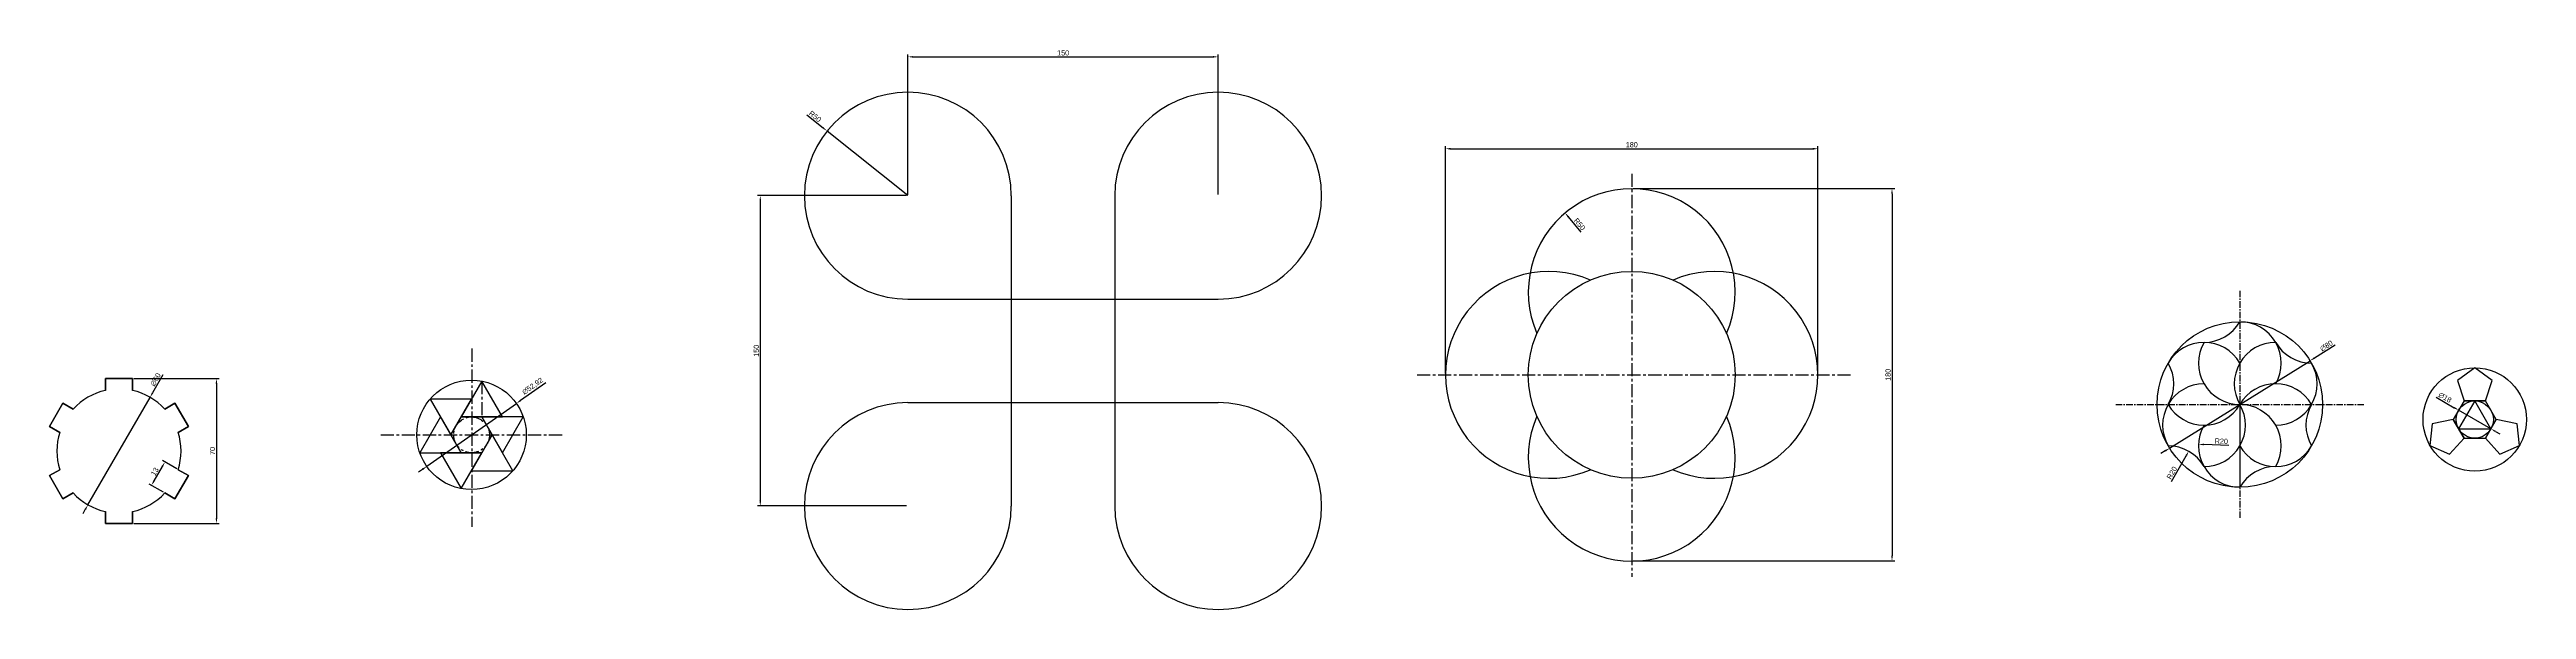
# Model space of a CAD drawing. Header units: millimetres. Extents: x 7 to 1809, y 7 to 1650.
# Drawn here: x 86 to 1284, y 1379 to 1650 of the extents above; entities that cross this region are included whole.
import ezdxf

# ---------------------------------------------------------------- set-up
doc = ezdxf.new("R2010")
doc.units = ezdxf.units.MM
doc.header["$LTSCALE"] = 0.2
doc.linetypes.add('CENTER', pattern=[50.8, 31.75, -6.35, 6.35, -6.35])
for name, color, linetype in [('中心线', 1, 'CENTER'), ('尺寸线', 5, 'Continuous'), ('标题栏', 7, 'Continuous')]:
    doc.layers.add(name, color=color, linetype=linetype)
doc.layers.add('可见的轮廓线', color=3, linetype='Continuous', lineweight=30)
doc.styles.get("Standard").update_dxf_attribs({"font": 'arial.ttf'})
doc.dimstyles.new('ISO-25', dxfattribs={"dimtxt": 2.5, "dimasz": 2.5, "dimexe": 1.25, "dimexo": 0.625, "dimtad": 1, "dimtxsty": 'Standard', "dimcen": 2.5, "dimadec": 0, "dimazin": 0, "dimtfac": 1, "dimtmove": 0, "dimatfit": 3, "dimfxl": 1, "dimarcsym": 0})

# ---------------------------------------------------------------- blocks, each defined once
blk = doc.blocks.new('*D304')
at = {"layer": 'Defpoints', "color": 0, "transparency": 16777216}
for p in [(1250.9, 1475.7), (1266.5, 1466.7)]:
    blk.add_point(p, dxfattribs=at)
at = {"layer": '尺寸线', "color": 0, "lineweight": -2, "transparency": 16777216}
for p, q in [((1240, 1482), (1248.8, 1476.9)), ((1266.5, 1466.7), (1250.9, 1475.7)), ((1268.7, 1465.4), (1270.8, 1464.2))]:
    blk.add_line(p, q, dxfattribs=at)
at = {"layer": '尺寸线', "color": 0, "transparency": 16777216}
for points in [[(1249, 1477.3), (1248.5, 1476.6), (1250.9, 1475.7)], [(1268.9, 1465.8), (1268.5, 1465.1), (1266.5, 1466.7)]]:
    blk.add_solid(points, dxfattribs=at)
at = {"layer": '尺寸线', "color": 0, "transparency": 16777216, "insert": (1244.3, 1481.8), "char_height": 2.5, "attachment_point": 5, "rotation": 330}
blk.add_mtext('∅18', dxfattribs=at)
blk = doc.blocks.new('*D305')
at = {"layer": 'Defpoints', "color": 0, "transparency": 16777216}
for p in [(819, 1571), (851.2, 1532.8)]:
    blk.add_point(p, dxfattribs=at)
at = {"layer": '尺寸线', "color": 0, "lineweight": -2, "transparency": 16777216}
blk.add_line((826.8, 1561.7), (820.6, 1569.1), dxfattribs=at)
at = {"layer": '尺寸线', "color": 0, "transparency": 16777216}
blk.add_solid([(820.9, 1569.4), (820.2, 1568.8), (819, 1571)], dxfattribs=at)
at = {"layer": '尺寸线', "color": 0, "transparency": 16777216, "insert": (826, 1565.6), "char_height": 2.5, "attachment_point": 5, "rotation": 310.1235}
blk.add_mtext('R50', dxfattribs=at)
blk = doc.blocks.new('*D306')
at = {"layer": 'Defpoints', "color": 0, "transparency": 16777216}
for p in [(941.2, 1602.1), (761.2, 1492.8), (941.2, 1492.8)]:
    blk.add_point(p, dxfattribs=at)
at = {"layer": '尺寸线', "color": 0, "lineweight": -2, "transparency": 16777216}
for p, q in [((761.2, 1493.4), (761.2, 1603.3)), ((763.7, 1602.1), (938.7, 1602.1)), ((941.2, 1493.4), (941.2, 1603.3))]:
    blk.add_line(p, q, dxfattribs=at)
at = {"layer": '尺寸线', "color": 0, "transparency": 16777216}
for points in [[(763.7, 1602.5), (763.7, 1601.6), (761.2, 1602.1)], [(938.7, 1602.5), (938.7, 1601.6), (941.2, 1602.1)]]:
    blk.add_solid(points, dxfattribs=at)
at = {"layer": '尺寸线', "color": 0, "transparency": 16777216, "insert": (851.2, 1604), "char_height": 2.5, "attachment_point": 5}
blk.add_mtext('180', dxfattribs=at)
blk = doc.blocks.new('*D307')
at = {"layer": 'Defpoints', "color": 0, "transparency": 16777216}
for p in [(851.2, 1582.8), (851.2, 1402.8), (977, 1402.8)]:
    blk.add_point(p, dxfattribs=at)
at = {"layer": '尺寸线', "color": 0, "lineweight": -2, "transparency": 16777216}
for p, q in [((851.8, 1582.8), (978.3, 1582.8)), ((977, 1580.3), (977, 1405.3)), ((851.8, 1402.8), (978.3, 1402.8))]:
    blk.add_line(p, q, dxfattribs=at)
at = {"layer": '尺寸线', "color": 0, "transparency": 16777216}
for points in [[(976.6, 1580.3), (977.4, 1580.3), (977, 1582.8)], [(976.6, 1405.3), (977.4, 1405.3), (977, 1402.8)]]:
    blk.add_solid(points, dxfattribs=at)
at = {"layer": '尺寸线', "color": 0, "transparency": 16777216, "insert": (975.1, 1492.8), "char_height": 2.5, "attachment_point": 5, "rotation": 90}
blk.add_mtext('180', dxfattribs=at)
blk = doc.blocks.new('*D308')
at = {"layer": 'Defpoints', "color": 0, "transparency": 16777216}
for p in [(651.3, 1646.5), (501.3, 1579.4), (651.3, 1579.4)]:
    blk.add_point(p, dxfattribs=at)
at = {"layer": '尺寸线', "color": 0, "lineweight": -2, "transparency": 16777216}
for p, q in [((501.3, 1580), (501.3, 1647.7)), ((503.8, 1646.5), (648.8, 1646.5)), ((651.3, 1580), (651.3, 1647.7))]:
    blk.add_line(p, q, dxfattribs=at)
at = {"layer": '尺寸线', "color": 0, "transparency": 16777216}
for points in [[(503.8, 1646.9), (503.8, 1646.1), (501.3, 1646.5)], [(648.8, 1646.9), (648.8, 1646.1), (651.3, 1646.5)]]:
    blk.add_solid(points, dxfattribs=at)
at = {"layer": '尺寸线', "color": 0, "transparency": 16777216, "insert": (576.3, 1648.4), "char_height": 2.5, "attachment_point": 5}
blk.add_mtext('150', dxfattribs=at)
blk = doc.blocks.new('*D309')
at = {"layer": 'Defpoints', "color": 0, "transparency": 16777216}
for p in [(501.3, 1579.4), (429.9, 1429.4), (501.3, 1429.4)]:
    blk.add_point(p, dxfattribs=at)
at = {"layer": '尺寸线', "color": 0, "lineweight": -2, "transparency": 16777216}
for p, q in [((500.6, 1579.4), (428.6, 1579.4)), ((429.9, 1576.9), (429.9, 1431.9)), ((500.6, 1429.4), (428.6, 1429.4))]:
    blk.add_line(p, q, dxfattribs=at)
at = {"layer": '尺寸线', "color": 0, "transparency": 16777216}
for points in [[(429.5, 1576.9), (430.3, 1576.9), (429.9, 1579.4)], [(429.5, 1431.9), (430.3, 1431.9), (429.9, 1429.4)]]:
    blk.add_solid(points, dxfattribs=at)
at = {"layer": '尺寸线', "color": 0, "transparency": 16777216, "insert": (428, 1504.4), "char_height": 2.5, "attachment_point": 5, "rotation": 90}
blk.add_mtext('150', dxfattribs=at)
blk = doc.blocks.new('*D310')
at = {"layer": 'Defpoints', "color": 0, "transparency": 16777216}
for p in [(462.2, 1610.6), (501.3, 1579.4)]:
    blk.add_point(p, dxfattribs=at)
at = {"layer": '尺寸线', "color": 0, "lineweight": -2, "transparency": 16777216}
for p, q in [((452.4, 1618.5), (460.3, 1612.2)), ((501.3, 1579.4), (462.2, 1610.6))]:
    blk.add_line(p, q, dxfattribs=at)
at = {"layer": '尺寸线', "color": 0, "transparency": 16777216}
blk.add_solid([(460.5, 1612.5), (460, 1611.9), (462.2, 1610.6)], dxfattribs=at)
at = {"layer": '尺寸线', "color": 0, "transparency": 16777216, "insert": (456.4, 1617.7), "char_height": 2.5, "attachment_point": 5, "rotation": 321.3177}
blk.add_mtext('R50', dxfattribs=at)
blk = doc.blocks.new('*D311')
at = {"layer": 'Defpoints', "color": 0, "transparency": 16777216}
for p in [(312, 1479), (268.7, 1448.6)]:
    blk.add_point(p, dxfattribs=at)
at = {"layer": '尺寸线', "color": 0, "lineweight": -2, "transparency": 16777216}
for p, q in [((326.2, 1489), (314, 1480.4)), ((268.7, 1448.6), (312, 1479)), ((266.6, 1447.1), (264.6, 1445.7))]:
    blk.add_line(p, q, dxfattribs=at)
at = {"layer": '尺寸线', "color": 0, "transparency": 16777216}
for points in [[(313.8, 1480.7), (314.3, 1480.1), (312, 1479)], [(266.4, 1447.5), (266.9, 1446.8), (268.7, 1448.6)]]:
    blk.add_solid(points, dxfattribs=at)
at = {"layer": '尺寸线', "color": 0, "transparency": 16777216, "insert": (319.9, 1487.2), "char_height": 2.5, "attachment_point": 5, "rotation": 35.0796}
blk.add_mtext('∅52,92', dxfattribs=at)
blk = doc.blocks.new('*D312')
at = {"layer": 'Defpoints', "color": 0, "transparency": 16777216}
for p in [(134.9, 1481.9), (104.9, 1430)]:
    blk.add_point(p, dxfattribs=at)
at = {"layer": '尺寸线', "color": 0, "lineweight": -2, "transparency": 16777216}
for p, q in [((141.1, 1492.8), (136.1, 1484.1)), ((104.9, 1430), (134.9, 1481.9)), ((103.6, 1427.8), (102.4, 1425.6))]:
    blk.add_line(p, q, dxfattribs=at)
at = {"layer": '尺寸线', "color": 0, "transparency": 16777216}
for points in [[(135.8, 1484.3), (136.5, 1483.9), (134.9, 1481.9)], [(103.3, 1428), (104, 1427.6), (104.9, 1430)]]:
    blk.add_solid(points, dxfattribs=at)
at = {"layer": '尺寸线', "color": 0, "transparency": 16777216, "insert": (137.6, 1490.5), "char_height": 2.5, "attachment_point": 5, "rotation": 60}
blk.add_mtext('∅60', dxfattribs=at)
blk = doc.blocks.new('*D313')
at = {"layer": 'Defpoints', "color": 0, "transparency": 16777216}
for p in [(135.6, 1439.4), (148.5, 1446.9), (142, 1435.7)]:
    blk.add_point(p, dxfattribs=at)
at = {"layer": '尺寸线', "color": 0, "lineweight": -2, "transparency": 16777216}
for p, q in [((147.9, 1447.3), (141, 1451.3)), ((141.4, 1436), (134.5, 1440)), ((140.8, 1448.5), (136.8, 1441.6))]:
    blk.add_line(p, q, dxfattribs=at)
at = {"layer": '尺寸线', "color": 0, "transparency": 16777216}
for points in [[(140.5, 1448.7), (141.2, 1448.3), (142.1, 1450.6)], [(136.5, 1441.8), (137.2, 1441.3), (135.6, 1439.4)]]:
    blk.add_solid(points, dxfattribs=at)
at = {"layer": '尺寸线', "color": 0, "transparency": 16777216, "insert": (137.2, 1446), "char_height": 2.5, "attachment_point": 5, "rotation": 60}
blk.add_mtext('13', dxfattribs=at)
blk = doc.blocks.new('*D314')
at = {"layer": 'Defpoints', "color": 0, "transparency": 16777216}
for p in [(126.4, 1491), (126.4, 1421), (167, 1421)]:
    blk.add_point(p, dxfattribs=at)
at = {"layer": '尺寸线', "color": 0, "lineweight": -2, "transparency": 16777216}
for p, q in [((127, 1491), (168.3, 1491)), ((167, 1488.5), (167, 1423.5)), ((127, 1421), (168.3, 1421))]:
    blk.add_line(p, q, dxfattribs=at)
at = {"layer": '尺寸线', "color": 0, "transparency": 16777216}
for points in [[(166.6, 1488.5), (167.4, 1488.5), (167, 1491)], [(166.6, 1423.5), (167.4, 1423.5), (167, 1421)]]:
    blk.add_solid(points, dxfattribs=at)
at = {"layer": '尺寸线', "color": 0, "transparency": 16777216, "insert": (165.1, 1456), "char_height": 2.5, "attachment_point": 5, "rotation": 90}
blk.add_mtext('70', dxfattribs=at)
blk = doc.blocks.new('*D360')
at = {"layer": 'Defpoints', "color": 0, "ltscale": 0.5, "transparency": 16777216}
for p in [(1179.1, 1499.6), (1111.2, 1457.3)]:
    blk.add_point(p, dxfattribs=at)
at = {"layer": '尺寸线', "color": 0, "lineweight": -2, "ltscale": 0.5, "transparency": 16777216}
for p, q in [((1111.2, 1457.3), (1179.1, 1499.6)), ((1191.2, 1507.1), (1181.2, 1500.9)), ((1109.1, 1456), (1106.9, 1454.7))]:
    blk.add_line(p, q, dxfattribs=at)
at = {"layer": '尺寸线', "color": 0, "ltscale": 0.5, "transparency": 16777216}
for points in [[(1181, 1501.3), (1181.5, 1500.6), (1179.1, 1499.6)], [(1108.8, 1456.4), (1109.3, 1455.6), (1111.2, 1457.3)]]:
    blk.add_solid(points, dxfattribs=at)
at = {"layer": '尺寸线', "color": 0, "ltscale": 0.5, "transparency": 16777216, "insert": (1187, 1506.8), "char_height": 2.5, "attachment_point": 5, "rotation": 31.8866}
blk.add_mtext('∅80', dxfattribs=at)
blk = doc.blocks.new('*D361')
at = {"layer": 'Defpoints', "color": 0, "ltscale": 0.5, "transparency": 16777216}
for p in [(1120.4, 1455.8), (1110.5, 1438.5)]:
    blk.add_point(p, dxfattribs=at)
at = {"layer": '尺寸线', "color": 0, "lineweight": -2, "ltscale": 0.5, "transparency": 16777216}
blk.add_line((1112.1, 1441.3), (1119.2, 1453.6), dxfattribs=at)
at = {"layer": '尺寸线', "color": 0, "ltscale": 0.5, "transparency": 16777216}
blk.add_solid([(1118.8, 1453.9), (1119.6, 1453.4), (1120.4, 1455.8)], dxfattribs=at)
at = {"layer": '尺寸线', "color": 0, "ltscale": 0.5, "transparency": 16777216, "insert": (1112.3, 1445.4), "char_height": 2.5, "attachment_point": 5, "rotation": 60.2224}
blk.add_mtext('R20', dxfattribs=at)
blk = doc.blocks.new('*D362')
at = {"layer": 'Defpoints', "color": 0, "ltscale": 0.5, "transparency": 16777216}
for p in [(1125.2, 1459.2), (1145.2, 1458.5)]:
    blk.add_point(p, dxfattribs=at)
at = {"layer": '尺寸线', "color": 0, "lineweight": -2, "ltscale": 0.5, "transparency": 16777216}
blk.add_line((1139.8, 1458.6), (1127.7, 1459.1), dxfattribs=at)
at = {"layer": '尺寸线', "color": 0, "ltscale": 0.5, "transparency": 16777216}
blk.add_solid([(1127.7, 1459.5), (1127.7, 1458.7), (1125.2, 1459.2)], dxfattribs=at)
at = {"layer": '尺寸线', "color": 0, "ltscale": 0.5, "transparency": 16777216, "insert": (1136.2, 1460.7), "char_height": 2.5, "attachment_point": 5, "rotation": 357.9759}
blk.add_mtext('R20', dxfattribs=at)

msp = doc.modelspace()

# ---------------------------------------------------------------- linework, layer by layer
at = {"layer": '中心线'}
for p, q in [((851.172, 1589.938), (851.172, 1395.148)), ((290.527, 1505.476), (290.527, 1419.349)), ((295.326, 1489.746), (295.326, 1472.425)), ((747.425, 1492.77), (958.241, 1492.77)), ((246.471, 1463.765), (334.582, 1463.765))]:
    msp.add_line(p, q, dxfattribs=at)
at = {"layer": '中心线', "ltscale": 0.5}
for p, q in [((1145.156, 1533.454), (1145.156, 1423.454)), ((1085.156, 1478.454), (1205.156, 1478.454))]:
    msp.add_line(p, q, dxfattribs=at)
at = {"layer": '中心线'}
msp.add_circle((290.326, 1463.765), 8.66, dxfattribs=at)
at = {"layer": '可见的轮廓线'}
for p, q in [((551.256, 1579.377), (551.256, 1429.377)), ((601.256, 1579.377), (601.256, 1429.377)), ((501.256, 1529.377), (651.256, 1529.377)), ((113.374, 1490.959), (113.374, 1485.247)), ((113.374, 1490.959), (126.374, 1490.959)), ((113.374, 1485.247), (113.374, 1490.959)), ((126.374, 1490.959), (113.374, 1490.959)), ((126.374, 1490.959), (126.374, 1485.247)), ((126.374, 1485.247), (126.374, 1490.959)), ((295.326, 1489.746), (285.326, 1472.425)), ((305.326, 1472.425), (295.326, 1489.746)), ((86.313, 1467.83), (92.813, 1479.088)), ((92.813, 1479.088), (86.313, 1467.83)), ((92.813, 1479.088), (97.76, 1476.232)), ((97.76, 1476.232), (92.813, 1479.088)), ((141.988, 1476.232), (146.935, 1479.088)), ((146.935, 1479.088), (141.988, 1476.232)), ((153.435, 1467.83), (146.935, 1479.088)), ((146.935, 1479.088), (153.435, 1467.83)), ((290.326, 1481.085), (270.326, 1481.085)), ((270.326, 1481.085), (280.326, 1463.765)), ((280.326, 1463.765), (290.326, 1481.085)), ((501.256, 1479.377), (651.256, 1479.377)), ((86.313, 1467.83), (91.26, 1464.974)), ((91.26, 1464.974), (86.313, 1467.83)), ((148.488, 1464.974), (153.435, 1467.83)), ((153.435, 1467.83), (148.488, 1464.974)), ((275.326, 1472.425), (265.326, 1455.105)), ((285.326, 1455.105), (275.326, 1472.425)), ((285.326, 1472.425), (305.326, 1472.425)), ((300.326, 1463.765), (290.326, 1446.444)), ((295.326, 1472.425), (305.326, 1455.105)), ((315.326, 1472.425), (295.326, 1472.425)), ((310.326, 1446.444), (300.326, 1463.765)), ((305.326, 1455.105), (315.326, 1472.425)), ((119.874, 1455.959), (119.874, 1455.959)), ((265.326, 1455.105), (285.326, 1455.105)), ((295.326, 1455.105), (275.326, 1455.105)), ((275.326, 1455.105), (285.326, 1437.784)), ((285.326, 1437.784), (295.326, 1455.105)), ((86.313, 1444.088), (91.26, 1446.945)), ((91.26, 1446.945), (86.313, 1444.088)), ((92.813, 1432.83), (86.313, 1444.088)), ((86.313, 1444.088), (92.813, 1432.83)), ((146.935, 1432.83), (153.435, 1444.088)), ((153.435, 1444.088), (146.935, 1432.83)), ((148.488, 1446.945), (153.435, 1444.088)), ((153.435, 1444.088), (148.488, 1446.945)), ((290.326, 1446.444), (310.326, 1446.444)), ((92.813, 1432.83), (97.76, 1435.686)), ((97.76, 1435.686), (92.813, 1432.83)), ((113.374, 1426.672), (113.374, 1420.959)), ((113.374, 1420.959), (113.374, 1426.672)), ((126.374, 1426.672), (126.374, 1420.959)), ((126.374, 1420.959), (126.374, 1426.672)), ((141.988, 1435.686), (146.935, 1432.83)), ((146.935, 1432.83), (141.988, 1435.686)), ((113.374, 1420.959), (126.374, 1420.959)), ((126.374, 1420.959), (113.374, 1420.959))]:
    msp.add_line(p, q, dxfattribs=at)
at = {"layer": '可见的轮廓线', "ltscale": 0.5}
msp.add_line((1145.156, 1478.454), (1145.156, 1438.454), dxfattribs=at)
at = {"layer": '可见的轮廓线'}
for points in [[(1253.52, 1480.191), (1263.912, 1480.191), (1267.124, 1490.074), (1258.716, 1496.183), (1250.309, 1490.074)], [(1253.52, 1480.191), (1248.324, 1471.191), (1253.52, 1462.191), (1263.912, 1462.191), (1269.108, 1471.191), (1263.912, 1480.191)], [(1258.716, 1480.191), (1250.922, 1466.691), (1266.51, 1466.691)], [(285.326, 1472.425), (280.326, 1463.765), (285.326, 1455.105), (295.326, 1455.105), (300.326, 1463.765), (295.326, 1472.425)], [(1253.52, 1462.191), (1248.324, 1471.191), (1238.159, 1469.03), (1237.072, 1458.695), (1246.566, 1454.468)], [(1269.108, 1471.191), (1263.912, 1462.191), (1270.866, 1454.468), (1280.36, 1458.695), (1279.274, 1469.03)], [(113.374, 1420.959), (113.374, 1420.959)]]:
    msp.add_lwpolyline(points, close=True, dxfattribs=at)
at = {"layer": '可见的轮廓线', "ltscale": 0.5}
msp.add_circle((1145.156, 1478.454), 40, dxfattribs=at)
at = {"layer": '可见的轮廓线'}
for centre, radius in [((290.326, 1463.765), 26.458), ((1258.716, 1471.191), 24.992), ((1258.716, 1471.191), 9)]:
    msp.add_circle(centre, radius, dxfattribs=at)
for centre, radius, start, end in [((501.256, 1579.377), 50, 0, 270), ((651.256, 1579.377), 50, 270, 180), ((119.874, 1455.959), 30, 102.513325, 137.486675), ((119.874, 1455.959), 30, 42.513325, 77.486675), ((501.256, 1429.377), 50, 90, 0), ((651.256, 1429.377), 50, 180, 90), ((119.874, 1455.959), 30, 162.513325, 197.486675), ((119.874, 1455.959), 30, 342.513325, 17.486675), ((119.874, 1455.959), 30, 222.513325, 257.486675), ((119.874, 1455.959), 30, 282.513325, 317.486675)]:
    msp.add_arc(centre, radius, start, end, dxfattribs=at)
at = {"layer": '可见的轮廓线', "ltscale": 0.5}
for centre, start, end in [((1127.835, 1528.454), 270, 330), ((1145.156, 1498.454), 330, 90), ((1127.835, 1488.454), 30, 150), ((1093.194, 1488.454), 330, 30), ((1145.156, 1498.454), 150, 270), ((1162.476, 1488.454), 90, 210), ((1179.797, 1518.454), 210, 270), ((1162.476, 1488.454), 270, 30), ((1127.835, 1468.454), 90, 210), ((1162.476, 1468.454), 30, 150), ((1127.835, 1488.454), 210, 330), ((1127.835, 1468.454), 270, 30), ((1145.156, 1458.454), 330, 90), ((1197.117, 1468.454), 150, 210), ((1145.156, 1458.454), 150, 270), ((1110.515, 1438.454), 30, 90), ((1162.476, 1468.454), 210, 330), ((1162.476, 1428.454), 90, 150)]:
    msp.add_arc(centre, 20, start, end, dxfattribs=at)
at = {"layer": '标题栏'}
msp.add_circle((851.172, 1492.77), 50, dxfattribs=at)
for centre, start, end in [((851.172, 1532.77), 336.421822, 203.578178), ((811.172, 1492.77), 66.421822, 293.578178), ((891.172, 1492.77), 246.421822, 113.578178), ((851.172, 1452.77), 156.421822, 23.578178)]:
    msp.add_arc(centre, 50, start, end, dxfattribs=at)

# ---------------------------------------------------------------- dimensions: what is measured, and where the dimension line sits
at = {"layer": '尺寸线'}
for base, p1, p2, picture, middle in [((651.256, 1646.486), (501.256, 1579.377), (651.256, 1579.377), '*D308', (576.256, 1648.387)), ((941.172, 1602.051), (761.172, 1492.77), (941.172, 1492.77), '*D306', (851.172, 1603.952))]:
    dim = msp.add_linear_dim(base=base, p1=p1, p2=p2, dimstyle='ISO-25', dxfattribs=at)
    dim.commit()
    dim.dimension.update_dxf_attribs({"geometry": picture, "text_midpoint": middle})
for center, mpoint, picture, middle in [((501.256, 1579.377), (462.224, 1610.627), '*D310', (455.249, 1616.212)), ((851.172, 1532.77), (818.95, 1571.003), '*D305', (824.497, 1564.421))]:
    dim = msp.add_radius_dim(center=center, mpoint=mpoint, dimstyle='ISO-25', dxfattribs=at)
    dim.commit()
    dim.dimension.update_dxf_attribs({"geometry": picture, "text_midpoint": middle, "dimtype": 164})
for base, p1, p2, picture, middle in [((977.018, 1402.77), (851.172, 1582.77), (851.172, 1402.77), '*D307', (975.116, 1492.77)), ((429.891, 1429.377), (501.256, 1579.377), (501.256, 1429.377), '*D309', (427.99, 1504.377)), ((167, 1420.959), (126.374, 1490.959), (126.374, 1420.959), '*D314', (165.099, 1455.959))]:
    dim = msp.add_linear_dim(base=base, p1=p1, p2=p2, angle=90, dimstyle='ISO-25', dxfattribs=at)
    dim.commit()
    dim.dimension.update_dxf_attribs({"geometry": picture, "text_midpoint": middle})
at = {"layer": '尺寸线', "ltscale": 0.5}
dim = msp.add_diameter_dim_2p(p1=(1111.192, 1457.324), p2=(1179.12, 1499.583), dimstyle='ISO-25', dxfattribs=at)
dim.commit()
dim.dimension.update_dxf_attribs({"geometry": '*D360', "text_midpoint": (1188.019, 1505.12), "dimtype": 163})
at = {"layer": '尺寸线'}
for p1, p2, picture, middle in [((104.874, 1429.978), (134.874, 1481.94), '*D312', (137.552, 1490.522)), ((268.674, 1448.559), (311.978, 1478.97), '*D311', (319.889, 1487.176)), ((1266.51, 1466.691), (1250.922, 1475.691), '*D304', (1244.305, 1481.787))]:
    dim = msp.add_diameter_dim_2p(p1=p1, p2=p2, dimstyle='ISO-25', dxfattribs=at)
    dim.commit()
    dim.dimension.update_dxf_attribs({"geometry": picture, "text_midpoint": middle})
at = {"layer": '尺寸线', "ltscale": 0.5}
for center, mpoint, picture, middle in [((1145.156, 1458.454), (1125.168, 1459.16), '*D362', (1136.151, 1458.772)), ((1110.515, 1438.454), (1120.448, 1455.813), '*D361', (1113.922, 1444.408))]:
    dim = msp.add_radius_dim(center=center, mpoint=mpoint, dimstyle='ISO-25', dxfattribs=at)
    dim.commit()
    dim.dimension.update_dxf_attribs({"geometry": picture, "text_midpoint": middle, "dimtype": 164})
at = {"layer": '尺寸线'}
dim = msp.add_aligned_dim(p1=(148.488, 1446.945), p2=(141.988, 1435.686), distance=-7.408, dimstyle='ISO-25', dxfattribs=at)
dim.commit()
dim.dimension.update_dxf_attribs({"geometry": '*D313', "text_midpoint": (137.174, 1445.971)})

doc.saveas('drawing.dxf')
